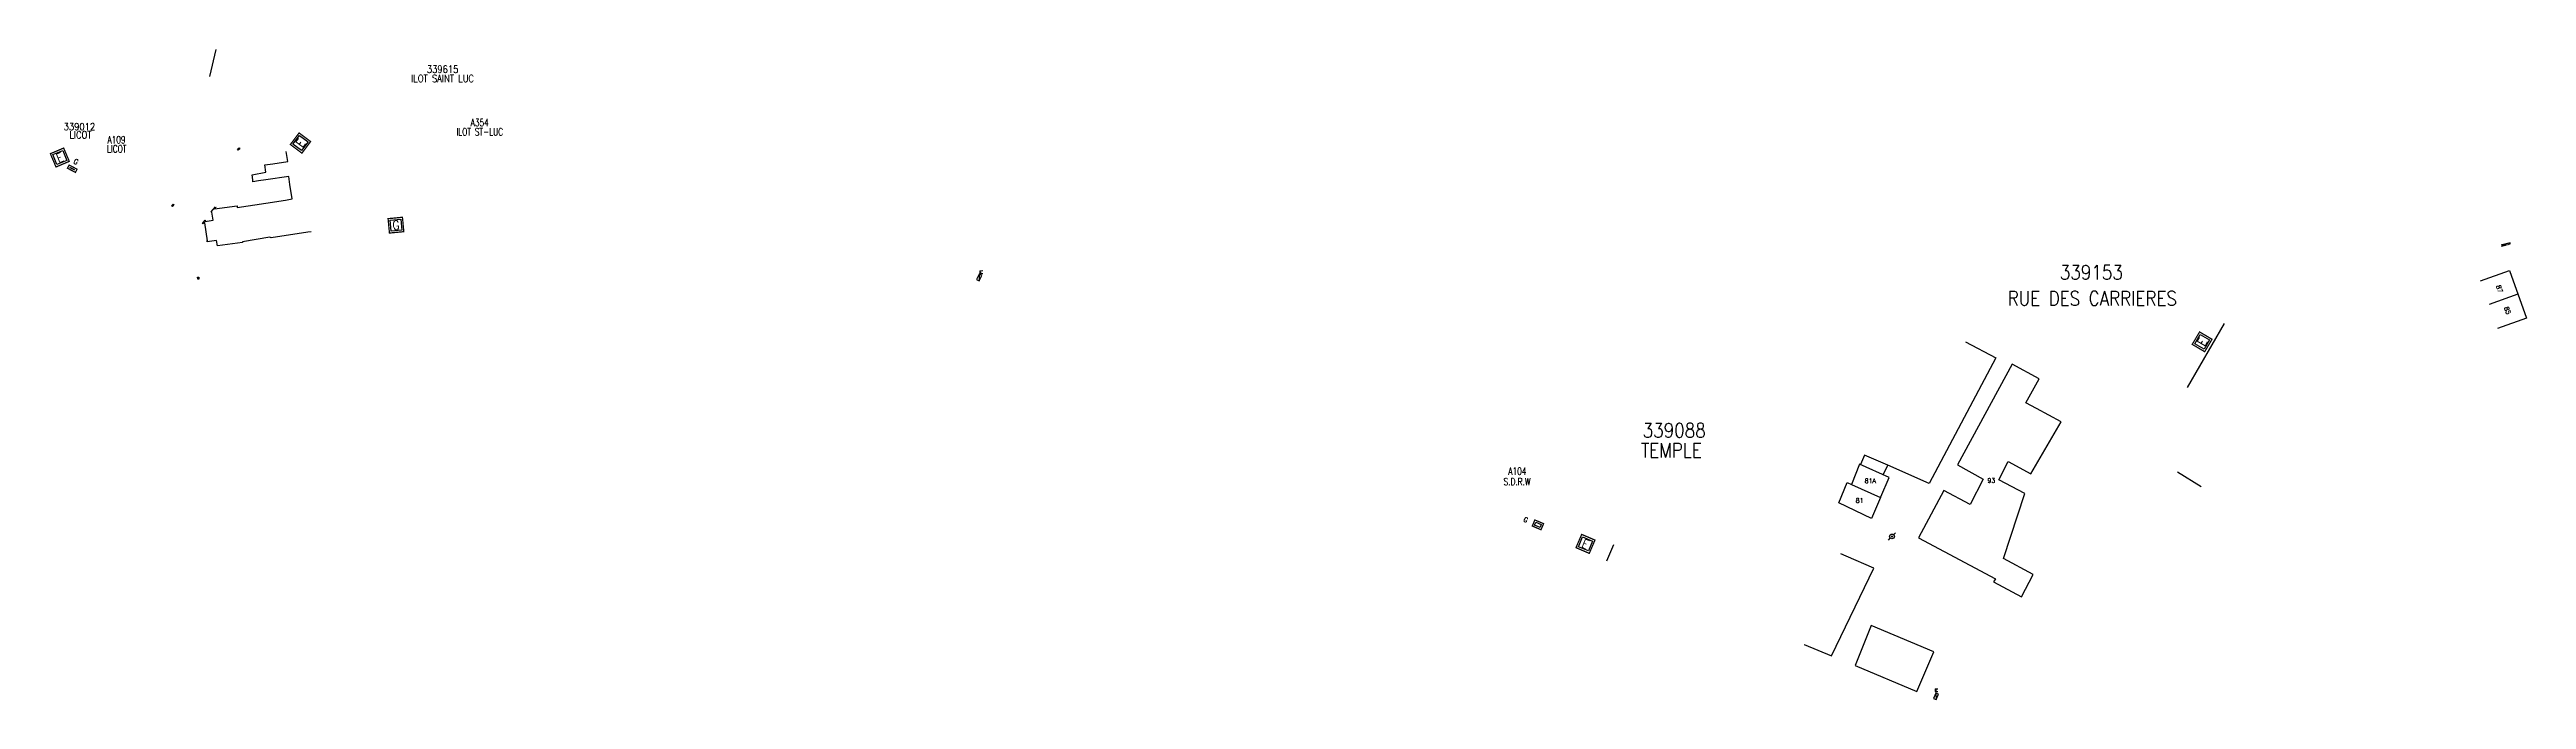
# Model space of a CAD drawing. Header units: millimetres. Extents: x 185003 to 185998, y 128001 to 129000.
# Drawn here: x 185256 to 185943, y 128820 to 129000 of the extents above; entities that cross this region are included whole.
import ezdxf
from ezdxf.enums import TextEntityAlignment as Align

# ---------------------------------------------------------------- set-up
doc = ezdxf.new("R2010")
doc.units = ezdxf.units.MM
doc.linetypes.add('DASHED', pattern=[0.75, 0.5, -0.25])
doc.layers.get('0').update_dxf_attribs({"linetype": 'CONTINUOUS'})
for name, color, linetype in [('G_210', 7, 'CONTINUOUS'), ('M_200', 7, 'CONTINUOUS'), ('W0008', 7, 'CONTINUOUS'), ('W0100', 7, 'CONTINUOUS'), ('W0104', 1, 'CONTINUOUS'), ('W0112', 1, 'DASHED'), ('W0322', 7, 'CONTINUOUS'), ('W0430', 7, 'CONTINUOUS'), ('W0473', 7, 'CONTINUOUS'), ('W0991', 7, 'CONTINUOUS'), ('W1102', 7, 'CONTINUOUS')]:
    doc.layers.add(name, color=color, linetype=linetype)
doc.styles.add('M_ROMANS', font='ROMANS.shx', dxfattribs={"width": 0.75})
doc.styles.get("Standard").update_dxf_attribs({"font": 'romans.shx', "width": 0.85})

msp = doc.modelspace()

# ---------------------------------------------------------------- texts
at = {"layer": 'W0991', "color": 252}
for s, p in [('87', (185935.18, 128933.67)), ('85', (185937.42, 128927.7))]:
    msp.add_text(s, height=1.25, rotation=289.68297, dxfattribs=at).set_placement(p, align=Align.MIDDLE)
for s, p in [('81A', (185760.83, 128880.51)), ('93', (185794.37, 128880.6)), ('81', (185757.87, 128875.07))]:
    msp.add_text(s, height=1.25, dxfattribs=at).set_placement(p, align=Align.MIDDLE_CENTER)

# ---------------------------------------------------------------- blocks, each defined once
blk = doc.blocks.new('*U1')
at = {"layer": 'M_200', "color": 0, "linetype": 'Continuous', "const_width": 0.35, "flags": 128}
blk.add_lwpolyline([(2.12, 5.24), (3.68, 1.56), (0, 0), (-1.56, 3.68)], close=True, dxfattribs=at)
at = {"layer": 'M_200', "color": 0, "linetype": 'Continuous'}
blk.add_lwpolyline([(-0.91, 3.42), (1.85, 4.59), (3.03, 1.83), (0.26, 0.66)], close=True, dxfattribs=at)
at = {"layer": 'M_200', "insert": (1.06, 2.62), "char_height": 2.5, "width": 4, "attachment_point": 5, "rotation": 22.99415}
blk.add_mtext('E', dxfattribs=at)
at = {"layer": 'M_200', "color": 0, "linetype": 'Continuous', "width": 0.85}
for tag, p in [('NUM', (2, 17.06)), ('NOM', (2, 10.65))]:
    blk.add_attdef(tag, text='', height=4, dxfattribs=at).set_placement(p, align=Align.MIDDLE)
at = {"layer": 'M_200', "color": 0, "linetype": 'Continuous', "style": 'M_ROMANS', "width": 0.75, "flags": 3}
for tag, p in [('DEF_COUP', (1.87, -5.49)), ('DEF_LEG', (1.87, -2.99)), ('DEF_TYPE', (1.87, -7.99))]:
    blk.add_attdef(tag, text='', height=1.2, dxfattribs=at).set_placement(p, align=Align.MIDDLE)
blk = doc.blocks.new('*U123')
at = {"layer": 'M_200', "color": 0, "linetype": 'Continuous', "const_width": 0.35, "flags": 128}
blk.add_lwpolyline([(-0.79, 5.6), (2.4, 3.2), (0, 0), (-3.2, 2.4)], close=True, dxfattribs=at)
at = {"layer": 'M_200', "color": 0, "linetype": 'Continuous'}
blk.add_lwpolyline([(-2.5, 2.5), (-0.69, 4.9), (1.7, 3.1), (-0.1, 0.7)], close=True, dxfattribs=at)
at = {"layer": 'M_200', "insert": (-0.4, 2.8), "char_height": 2.5, "width": 4, "attachment_point": 5, "rotation": 53.05989}
blk.add_mtext('E', dxfattribs=at)
at = {"layer": 'M_200', "color": 0, "linetype": 'Continuous', "width": 0.85}
for tag, p in [('NUM', (2, 17.06)), ('NOM', (2, 10.65))]:
    blk.add_attdef(tag, text='', height=4, dxfattribs=at).set_placement(p, align=Align.MIDDLE)
at = {"layer": 'M_200', "color": 0, "linetype": 'Continuous', "style": 'M_ROMANS', "width": 0.75, "flags": 3}
for tag, p in [('DEF_COUP', (1.87, -5.49)), ('DEF_LEG', (1.87, -2.99)), ('DEF_TYPE', (1.87, -7.99))]:
    blk.add_attdef(tag, text='', height=1.2, dxfattribs=at).set_placement(p, align=Align.MIDDLE)
blk = doc.blocks.new('*U124')
at = {"layer": 'G_210', "color": 0, "linetype": 'Continuous', "const_width": 0.35, "flags": 128}
blk.add_lwpolyline([(3.6, 4.37), (3.98, 0.38), (0, 0), (-0.38, 3.98)], close=True, dxfattribs=at)
at = {"layer": 'G_210', "color": 0, "linetype": 'Continuous'}
blk.add_lwpolyline([(0.16, 3.53), (3.15, 3.82), (3.44, 0.83), (0.45, 0.55)], close=True, dxfattribs=at)
at = {"layer": 'G_210', "insert": (1.8, 2.18), "char_height": 2.5, "width": 4, "attachment_point": 5, "rotation": 5.51873}
blk.add_mtext('G', dxfattribs=at)
at = {"layer": 'G_210', "color": 0, "linetype": 'Continuous', "width": 0.75}
for tag, height, p in [('NUM', 4, (2, 16)), ('NOM', 4, (2, 11)), ('BCL', 3, (2, 7))]:
    blk.add_attdef(tag, text='', height=height, dxfattribs=at).set_placement(p, align=Align.MIDDLE)
at = {"layer": 'G_210', "color": 0, "linetype": 'Continuous', "width": 0.75, "flags": 3}
for tag, p in [('DEF_COUP', (2.14, -5.61)), ('DEF_LEG', (2.14, -3.11)), ('DEF_TYPE', (2.14, -8.11))]:
    blk.add_attdef(tag, text='', height=1.2, dxfattribs=at).set_placement(p, align=Align.MIDDLE)
blk = doc.blocks.new('*U125')
at = {"layer": 'G_210', "color": 0, "linetype": 'Continuous', "const_width": 0.35, "flags": 128}
blk.add_lwpolyline([(2.66, -0.28), (2.19, -1.16), (0, 0), (0.46, 0.88)], close=True, dxfattribs=at)
at = {"layer": 'G_210', "color": 0, "linetype": 'Continuous'}
blk.add_lwpolyline([(0.67, 0.2), (1.98, -0.49), (1.98, -0.48), (0.68, 0.21)], close=True, dxfattribs=at)
at = {"layer": 'G_210', "insert": (2.36, 1.82), "char_height": 1.43, "width": 0.7641, "attachment_point": 5, "rotation": 332.21282}
blk.add_mtext('G', dxfattribs=at)
at = {"layer": 'G_210', "color": 0, "linetype": 'Continuous', "width": 0.75}
for tag, height, p in [('NUM', 4, (2, 16)), ('NOM', 4, (2, 11)), ('BCL', 3, (2, 7))]:
    blk.add_attdef(tag, text='', height=height, dxfattribs=at).set_placement(p, align=Align.MIDDLE)
at = {"layer": 'G_210', "color": 0, "linetype": 'Continuous', "width": 0.75, "flags": 3}
for tag, p in [('DEF_COUP', (2.14, -5.61)), ('DEF_LEG', (2.14, -3.11)), ('DEF_TYPE', (2.14, -8.11))]:
    blk.add_attdef(tag, text='', height=1.2, dxfattribs=at).set_placement(p, align=Align.MIDDLE)
blk = doc.blocks.new('*U62')
at = {"layer": 'M_200', "color": 0, "linetype": 'Continuous', "const_width": 0.35, "flags": 128}
blk.add_lwpolyline([(5.25, 2.11), (3.68, -1.57), (0, 0), (1.57, 3.68)], close=True, dxfattribs=at)
at = {"layer": 'M_200', "color": 0, "linetype": 'Continuous'}
blk.add_lwpolyline([(1.83, 3.02), (4.59, 1.84), (3.42, -0.91), (0.66, 0.26)], close=True, dxfattribs=at)
at = {"layer": 'M_200', "insert": (2.62, 1.05), "char_height": 2.5, "width": 4, "attachment_point": 5, "rotation": 336.87285}
blk.add_mtext('E', dxfattribs=at)
at = {"layer": 'M_200', "color": 0, "linetype": 'Continuous', "width": 0.85}
for tag, p in [('NUM', (2, 17.06)), ('NOM', (2, 10.65))]:
    blk.add_attdef(tag, text='', height=4, dxfattribs=at).set_placement(p, align=Align.MIDDLE)
at = {"layer": 'M_200', "color": 0, "linetype": 'Continuous', "style": 'M_ROMANS', "width": 0.75, "flags": 3}
for tag, p in [('DEF_COUP', (1.87, -5.49)), ('DEF_LEG', (1.87, -2.99)), ('DEF_TYPE', (1.87, -7.99))]:
    blk.add_attdef(tag, text='', height=1.2, dxfattribs=at).set_placement(p, align=Align.MIDDLE)
blk = doc.blocks.new('M_200_59')
at = {"layer": 'M_200', "color": 0, "linetype": 'Continuous', "const_width": 0.35, "flags": 128}
blk.add_lwpolyline([(4, 4), (4, 0), (0, 0), (0, 4)], close=True, dxfattribs=at)
at = {"layer": 'M_200', "color": 0, "linetype": 'Continuous'}
blk.add_lwpolyline([(0.5, 3.5), (3.5, 3.5), (3.5, 0.5), (0.5, 0.5)], close=True, dxfattribs=at)
at = {"layer": 'M_200', "insert": (2, 2), "char_height": 2.5, "width": 4, "attachment_point": 5}
blk.add_mtext('E', dxfattribs=at)
at = {"layer": 'M_200', "color": 0, "linetype": 'Continuous', "width": 0.85}
for tag, p in [('NUM', (2, 17.06)), ('NOM', (2, 10.65))]:
    blk.add_attdef(tag, text='', height=4, dxfattribs=at).set_placement(p, align=Align.MIDDLE)
at = {"layer": 'M_200', "color": 0, "linetype": 'Continuous', "style": 'M_ROMANS', "width": 0.75, "flags": 3}
for tag, p in [('DEF_COUP', (1.87, -5.49)), ('DEF_LEG', (1.87, -2.99)), ('DEF_TYPE', (1.87, -7.99))]:
    blk.add_attdef(tag, text='', height=1.2, dxfattribs=at).set_placement(p, align=Align.MIDDLE)
blk = doc.blocks.new('*U121')
at = {"flags": 128}
for points in [[(0.8, 0.8), (-0.8, 0.8)], [(-0.8, 0.8), (-0.8, 0)], [(0.8, 0.8), (-0.8, 0)], [(-0.8, 0), (0.8, 0)], [(0.8, 0), (0.8, 0.8)], [(1.81, 1.45), (1.07, 1.14)], [(1.07, 1.14), (1.38, 0.4)], [(1.44, 1.3), (1.6, 0.93)], [(1.81, 1.45), (2.12, 0.71)]]:
    blk.add_lwpolyline(points, dxfattribs=at)
blk = doc.blocks.new('*U128')
at = {"layer": 'G_210', "color": 0, "linetype": 'Continuous', "const_width": 0.35, "flags": 128}
blk.add_lwpolyline([(3.14, 0.65), (2.43, -1.03), (0, 0), (0.71, 1.68)], close=True, dxfattribs=at)
at = {"layer": 'G_210', "color": 0, "linetype": 'Continuous'}
blk.add_lwpolyline([(0.98, 1.03), (2.49, 0.39), (2.16, -0.38), (0.66, 0.26)], close=True, dxfattribs=at)
at = {"layer": 'G_210', "insert": (-1.81, 1.74), "char_height": 1.34, "width": 0.7753, "attachment_point": 5, "rotation": 336.98637}
blk.add_mtext('G', dxfattribs=at)
at = {"layer": 'G_210', "color": 0, "linetype": 'Continuous', "width": 0.75}
for tag, height, p in [('NUM', 4, (2, 16)), ('NOM', 4, (2, 11)), ('BCL', 3, (2, 7))]:
    blk.add_attdef(tag, text='', height=height, dxfattribs=at).set_placement(p, align=Align.MIDDLE)
at = {"layer": 'G_210', "color": 0, "linetype": 'Continuous', "width": 0.75, "flags": 3}
for tag, p in [('DEF_COUP', (2.14, -5.61)), ('DEF_LEG', (2.14, -3.11)), ('DEF_TYPE', (2.14, -8.11))]:
    blk.add_attdef(tag, text='', height=1.2, dxfattribs=at).set_placement(p, align=Align.MIDDLE)
blk = doc.blocks.new('T473')
for p, q in [((-0.166667, 0.166667), (0.166667, -0.166667)), ((-0.166667, -0.166667), (0.166667, 0.166667)), ((0.500001, 0.500001), (1.000002, 1.000002)), ((-1.000002, -1.000002), (-0.500001, -0.500001))]:
    blk.add_line(p, q)
blk.add_ellipse((0, 0), major_axis=(0.471405, 0.471405), ratio=1, start_param=5.4977871438, end_param=11.780972451)
blk = doc.blocks.new('*U61')
at = {"flags": 128}
for points in [[(0.8, 0.8), (-0.8, 0.8)], [(-0.8, 0.8), (-0.8, 0)], [(0.8, 0.8), (-0.8, 0)], [(-0.8, 0), (0.8, 0)], [(0.8, 0), (0.8, 0.8)], [(1.74, 1.13), (1.04, 0.73)], [(1.04, 0.73), (1.44, 0.04)], [(1.39, 0.93), (1.59, 0.58)], [(1.74, 1.13), (2.13, 0.43)]]:
    blk.add_lwpolyline(points, dxfattribs=at)

# ---------------------------------------------------------------- linework, layer by layer
at = {"layer": 'W0008', "color": 252, "flags": 128}
for points in [[(185308.39, 128972.36), (185308.85, 128972.74), (185309.04, 128972.51), (185308.59, 128972.13), (185308.39, 128972.36)], [(185308.53, 128972.47), (185308.73, 128972.25)], [(185308.7, 128972.61), (185308.89, 128972.39)], [(185290.1, 128956.7), (185290.52, 128957.13), (185290.73, 128956.92), (185290.32, 128956.49), (185290.1, 128956.7)], [(185290.24, 128956.84), (185290.46, 128956.63)], [(185290.38, 128956.98), (185290.6, 128956.77)], [(185297.32, 128936.96), (185297.62, 128936.97), (185297.66, 128936.38), (185297.36, 128936.36), (185297.32, 128936.96)], [(185297.33, 128936.76), (185297.63, 128936.77)], [(185297.35, 128936.56), (185297.64, 128936.58)]]:
    msp.add_lwpolyline(points, dxfattribs=at)
at = {"layer": 'W0100', "color": 252, "ltscale": 0.5, "flags": 128}
msp.add_lwpolyline([(185302.37, 129000), (185300.64, 128992.55)], dxfattribs=at)
at = {"layer": 'W0100', "color": 252, "linetype": 'Continuous', "flags": 128}
msp.add_lwpolyline([(185328.78, 128949.52), (185327.89, 128949.44), (185317.68, 128947.85), (185317.36, 128948), (185309.72, 128946.73), (185309.77, 128946.52), (185302.83, 128945.62), (185302.59, 128947.07), (185299.95, 128946.75), (185299.9, 128946.96), (185300.06, 128946.98), (185299.36, 128951.98), (185299.14, 128952.05), (185298.88, 128951.71), (185298.66, 128951.8), (185299.38, 128952.76), (185299.47, 128952.66), (185299.37, 128952.47), (185299.39, 128952.4), (185301.63, 128952.7), (185301.3, 128954.94), (185301.07, 128955.08), (185302.24, 128956.46), (185302.41, 128956.28), (185302.01, 128955.84), (185308.27, 128956.73), (185308.28, 128956.22), (185316.23, 128957.45), (185321.66, 128958.29), (185323.54, 128958.59), (185322.92, 128962.6), (185322.56, 128964.84), (185316.24, 128963.9), (185314.17, 128963.59), (185312.66, 128963.36), (185312.65, 128963.86), (185312.4, 128965.24), (185316.24, 128966), (185315.91, 128968.1), (185318.17, 128968.33), (185322.3, 128968.94), (185321.83, 128971.76)], dxfattribs=at)
at = {"layer": 'W0100', "color": 252}
for points in [[(185929.93, 128935.91), (185937.94, 128938.77), (185942.66, 128925.58), (185934.65, 128922.72)], [(185940.29, 128932.21), (185932.28, 128929.34)], [(185763.68, 128875.88), (185761.19, 128870.07), (185752.14, 128874.42), (185754.41, 128880.07), (185755.59, 128879.51)], [(185763.68, 128875.88), (185763.75, 128876.04), (185766.03, 128881.38), (185757.87, 128885.14), (185755.59, 128879.51)], [(185755.59, 128879.51), (185763.68, 128875.88)], [(185687.86, 128858.31), (185689.8, 128862.84)], [(185742.54, 128835.18), (185742.54, 128835.18), (185750.09, 128832.05), (185761.8, 128856.27), (185754.1, 128859.64), (185754.1, 128859.64), (185752.69, 128860.25)]]:
    msp.add_lwpolyline(points, dxfattribs=at)
at = {"layer": 'W0100', "color": 252, "flags": 128}
msp.add_lwpolyline([(185848.7, 128906.39), (185859.02, 128924.12)], dxfattribs=at)
at = {"layer": 'W0100', "color": 252}
for points in [[(185774.23, 128864.69), (185795.49, 128853.39), (185794.98, 128852.52), (185802.71, 128848.38), (185805.96, 128854.56), (185797.73, 128858.96), (185803.66, 128877), (185796.49, 128880.75), (185799.04, 128885.83), (185805.3, 128882.42), (185813.71, 128896.82), (185806.89, 128900.52), (185803.95, 128902.14), (185807.6, 128908.77), (185800.11, 128912.82), (185785.01, 128884.92), (185792.14, 128880.95), (185788.53, 128873.96), (185781.25, 128877.8)], [(185756.61, 128829.33), (185773.75, 128822.12), (185778.41, 128833.15), (185761.03, 128840.46)]]:
    msp.add_lwpolyline(points, close=True, dxfattribs=at)
at = {"layer": 'W0104', "color": 252}
msp.add_lwpolyline([(185764.41, 128882.12), (185765.69, 128884.86), (185759.21, 128887.64), (185758.14, 128885.01)], dxfattribs=at)
at = {"layer": 'W0112', "color": 252, "ltscale": 0.5, "flags": 128}
msp.add_lwpolyline([(185935.74, 128945.54), (185938.26, 128946.15), (185938.17, 128946.4), (185935.65, 128945.8)], dxfattribs=at)
at = {"layer": 'W0322', "color": 252}
msp.add_lwpolyline([(185787.2, 128919.05), (185795.62, 128914.6), (185788.37, 128901.05), (185777.18, 128879.79), (185765.69, 128884.86), (185765.69, 128884.86)], dxfattribs=at)
at = {"layer": 'W1102', "color": 252}
msp.add_lwpolyline([(185845.95, 128883.02), (185852.5, 128878.89)], dxfattribs=at)

# ---------------------------------------------------------------- block references
at = {"layer": 'G_210', "ltscale": 0.5}
ref = msp.add_blockref('*U125', (185261.26, 128967.12), dxfattribs=at)
ref.add_attrib('NUM', 'A109', dxfattribs={"color": 0, "linetype": 'Continuous', "height": 2, "width": 0.75}).set_placement((185274.85, 128975.01), align=Align.MIDDLE)
ref.add_attrib('NOM', 'LICOT', dxfattribs={"color": 0, "linetype": 'Continuous', "height": 2, "width": 0.75}).set_placement((185274.91, 128972.49), align=Align.MIDDLE)
at = {"layer": 'G_210'}
ref = msp.add_blockref('*U124', (185350.48, 128949.16), dxfattribs=at)
ref.add_attrib('NUM', 'A354', dxfattribs={"color": 0, "linetype": 'Continuous', "height": 2, "width": 0.75}).set_placement((185375.5, 128979.77), align=Align.MIDDLE)
ref.add_attrib('NOM', 'ILOT ST-LUC', dxfattribs={"color": 0, "linetype": 'Continuous', "height": 2, "width": 0.75}).set_placement((185375.5, 128977.21), align=Align.MIDDLE)
at = {"layer": 'G_210', "ltscale": 0.5}
ref = msp.add_blockref('*U128', (185667.16, 128867.98), dxfattribs=at)
ref.add_attrib('NUM', 'A104', dxfattribs={"color": 0, "linetype": 'Continuous', "height": 2, "width": 0.75}).set_placement((185663.04, 128883.17), align=Align.MIDDLE)
ref.add_attrib('NOM', 'S.D.R.W', dxfattribs={"color": 0, "linetype": 'Continuous', "height": 2, "width": 0.75}).set_placement((185662.94, 128880.26), align=Align.MIDDLE)
at = {"layer": 'M_200'}
ref = msp.add_blockref('*U123', (185326.23, 128971.3), dxfattribs=at)
ref.add_attrib('NUM', '339615', dxfattribs={"color": 0, "linetype": 'Continuous', "height": 2, "width": 0.85}).set_placement((185365.22, 128994.55), align=Align.MIDDLE)
ref.add_attrib('NOM', 'ILOT SAINT LUC', dxfattribs={"color": 0, "linetype": 'Continuous', "height": 2, "width": 0.85}).set_placement((185365.2, 128991.99), align=Align.MIDDLE)
ref = msp.add_blockref('*U1', (185258.08, 128967.46), dxfattribs=at)
ref.add_attrib('NUM', '339012', dxfattribs={"color": 0, "linetype": 'Continuous', "height": 2, "width": 0.85}).set_placement((185264.57, 128978.64), align=Align.MIDDLE)
ref.add_attrib('NOM', 'LICOT', dxfattribs={"color": 0, "linetype": 'Continuous', "height": 2, "width": 0.85}).set_placement((185264.87, 128976.35), align=Align.MIDDLE)
ref = msp.add_blockref('M_200_59', (185853.49, 128916.28), dxfattribs=dict(at, rotation=59.49766039543587))
ref.add_attrib('NUM', '339153', dxfattribs={"color": 0, "linetype": 'Continuous', "height": 4, "width": 0.85}).set_placement((185822.08, 128938.29), align=Align.MIDDLE)
ref.add_attrib('NOM', 'RUE DES CARRIERES', dxfattribs={"color": 0, "linetype": 'Continuous', "height": 4, "width": 0.85}).set_placement((185822.34, 128931.05), align=Align.MIDDLE)
ref = msp.add_blockref('*U62', (185679.28, 128861.98), dxfattribs=at)
ref.add_attrib('NUM', '339088', dxfattribs={"color": 0, "linetype": 'Continuous', "height": 4, "width": 0.85}).set_placement((185706.49, 128894.52), align=Align.MIDDLE)
ref.add_attrib('NOM', 'TEMPLE', dxfattribs={"color": 0, "linetype": 'Continuous', "height": 4, "width": 0.85}).set_placement((185705.69, 128888.97), align=Align.MIDDLE)
at = {"layer": 'W0430', "rotation": 62.63161417780511}
msp.add_blockref('*U61', (185514.27, 128936.65), dxfattribs=at)
at = {"layer": 'W0430', "color": 6, "rotation": 67.13675423930678}
msp.add_blockref('*U121', (185779.4, 128820.66), dxfattribs=at)
at = {"layer": 'W0473'}
msp.add_blockref('T473', (185766.84, 128865.1), dxfattribs=at)

msp.set_redraw_order([(e.dxf.handle, doc.entitydb.next_handle()) for e in msp.query("TEXT MTEXT ATTDEF DIMENSION ARC_DIMENSION")])  # texts and dimensions are drawn at this point

doc.saveas('drawing.dxf')
